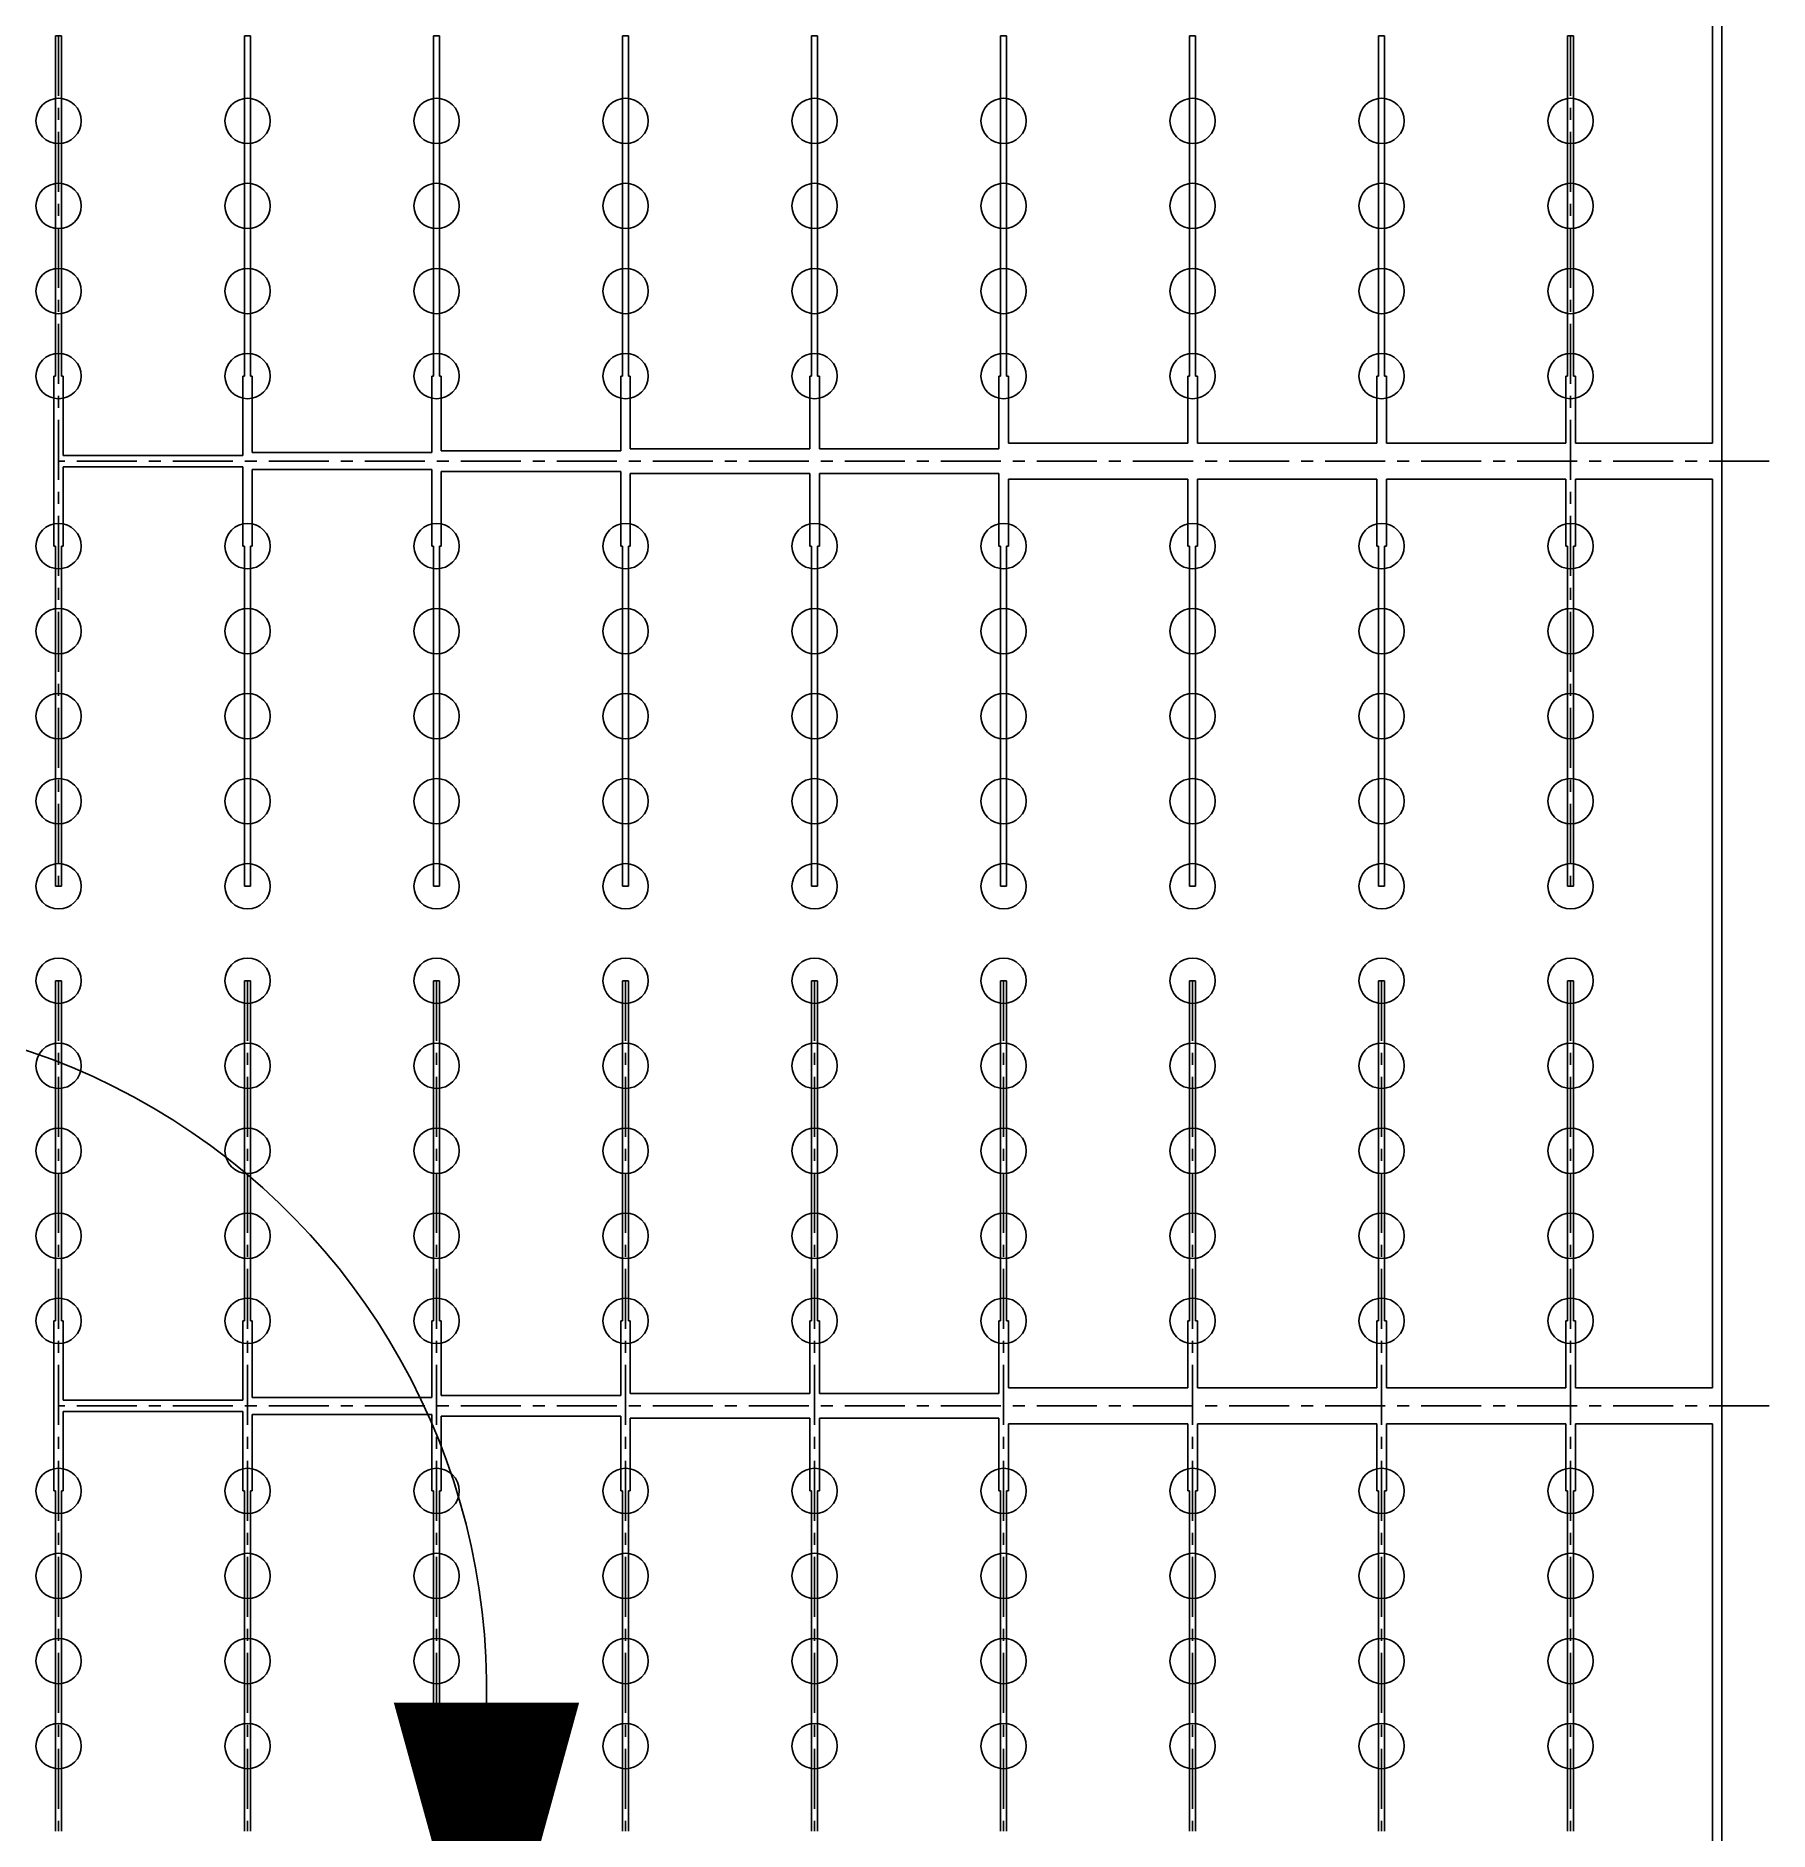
# Model space of a CAD drawing. Header units: millimetres. Extents: x -299291 to 688124, y -407813 to 623474.
# Drawn here: x -189795 to -180625, y 610174 to 619674 of the extents above; entities that cross this region are included whole.
import ezdxf

# ---------------------------------------------------------------- set-up
doc = ezdxf.new("R2010")
doc.units = ezdxf.units.MM
doc.linetypes.add('CENTER', pattern=[50.8, 31.75, -6.35, 6.35, -6.35])
doc.layers.add('轴线', color=6, linetype='CENTER')

msp = doc.modelspace()

# ---------------------------------------------------------------- linework, layer by layer
at = {"ltscale": 10}
for p, q in [((-180925.439, 617518.945), (-180925.439, 623273.945)), ((-189691.439, 619673.945), (-189659.439, 619673.945)), ((-189691.439, 617873.945), (-189691.439, 619673.945)), ((-189659.439, 619673.945), (-189659.439, 617873.945)), ((-188691.439, 619673.945), (-188659.439, 619673.945)), ((-188691.439, 617873.945), (-188691.439, 619673.945)), ((-188659.439, 619673.945), (-188659.439, 617873.945)), ((-187691.439, 619673.945), (-187659.439, 619673.945)), ((-187691.439, 617873.945), (-187691.439, 619673.945)), ((-187659.439, 619673.945), (-187659.439, 617873.945)), ((-186691.439, 619673.945), (-186659.439, 619673.945)), ((-186691.439, 617873.945), (-186691.439, 619673.945)), ((-186659.439, 619673.945), (-186659.439, 617873.945)), ((-185691.439, 619673.945), (-185659.439, 619673.945)), ((-185691.439, 617873.945), (-185691.439, 619673.945)), ((-185659.439, 619673.945), (-185659.439, 617873.945)), ((-184659.439, 619673.945), (-184691.439, 619673.945)), ((-184691.439, 619673.945), (-184691.439, 617873.945)), ((-184659.439, 617873.945), (-184659.439, 619673.945)), ((-183659.439, 619673.945), (-183691.439, 619673.945)), ((-183691.439, 619673.945), (-183691.439, 617873.945)), ((-183659.439, 617873.945), (-183659.439, 619673.945)), ((-182659.439, 619673.945), (-182691.439, 619673.945)), ((-182691.439, 619673.945), (-182691.439, 617873.945)), ((-182659.439, 617873.945), (-182659.439, 619673.945)), ((-181659.439, 619673.945), (-181691.439, 619673.945)), ((-181691.439, 619673.945), (-181691.439, 617873.945)), ((-181659.439, 617873.945), (-181659.439, 619673.945)), ((-189700.439, 616973.945), (-189700.439, 617873.945)), ((-189700.439, 617873.945), (-189691.439, 617873.945)), ((-189659.439, 617873.945), (-189650.439, 617873.945)), ((-189650.439, 617873.945), (-189650.439, 617453.945)), ((-188700.439, 617453.945), (-188700.439, 617873.945)), ((-188700.439, 617873.945), (-188691.439, 617873.945)), ((-188659.439, 617873.945), (-188650.439, 617873.945)), ((-188650.439, 617873.945), (-188650.439, 617468.945)), ((-187700.439, 617468.945), (-187700.439, 617873.945)), ((-187700.439, 617873.945), (-187691.439, 617873.945)), ((-187659.439, 617873.945), (-187650.439, 617873.945)), ((-187650.439, 617873.945), (-187650.439, 617478.945)), ((-186700.439, 617478.945), (-186700.439, 617873.945)), ((-186700.439, 617873.945), (-186691.439, 617873.945)), ((-186659.439, 617873.945), (-186650.439, 617873.945)), ((-186650.439, 617873.945), (-186650.439, 617488.945)), ((-185700.439, 617488.945), (-185700.439, 617873.945)), ((-185700.439, 617873.945), (-185691.439, 617873.945)), ((-185659.439, 617873.945), (-185650.439, 617873.945)), ((-185650.439, 617873.945), (-185650.439, 617488.945)), ((-184691.439, 617873.945), (-184700.439, 617873.945)), ((-184700.439, 617873.945), (-184700.439, 617488.945)), ((-184650.439, 617873.945), (-184659.439, 617873.945)), ((-184650.439, 617518.945), (-184650.439, 617873.945)), ((-183691.439, 617873.945), (-183700.439, 617873.945)), ((-183700.439, 617873.945), (-183700.439, 617518.945)), ((-183650.439, 617873.945), (-183659.439, 617873.945)), ((-183650.439, 617518.945), (-183650.439, 617873.945)), ((-182691.439, 617873.945), (-182700.439, 617873.945)), ((-182700.439, 617873.945), (-182700.439, 617518.945)), ((-182650.439, 617873.945), (-182659.439, 617873.945)), ((-182650.439, 617518.945), (-182650.439, 617873.945)), ((-181691.439, 617873.945), (-181700.439, 617873.945)), ((-181700.439, 617873.945), (-181700.439, 617518.945)), ((-181650.439, 617873.945), (-181659.439, 617873.945)), ((-181650.439, 617518.945), (-181650.439, 617873.945)), ((-184650.439, 617518.945), (-183700.439, 617518.945)), ((-183650.439, 617518.945), (-182700.439, 617518.945)), ((-182650.439, 617518.945), (-181700.439, 617518.945)), ((-181650.439, 617518.945), (-180925.439, 617518.945)), ((-189650.439, 617453.945), (-188700.439, 617453.945)), ((-188650.439, 617468.945), (-187700.439, 617468.945)), ((-187650.439, 617478.945), (-186700.439, 617478.945)), ((-186650.439, 617488.945), (-185700.439, 617488.945)), ((-184700.439, 617488.945), (-185650.439, 617488.945)), ((-189650.439, 617393.945), (-189650.439, 616973.945)), ((-189650.439, 617393.945), (-188700.439, 617393.945)), ((-188700.439, 616973.945), (-188700.439, 617393.945)), ((-188650.439, 617378.945), (-188650.439, 616973.945)), ((-188650.439, 617378.945), (-187700.439, 617378.945)), ((-187700.439, 616973.945), (-187700.439, 617378.945)), ((-187650.439, 617368.945), (-187650.439, 616973.945)), ((-187650.439, 617368.945), (-186700.439, 617368.945)), ((-186700.439, 616973.945), (-186700.439, 617368.945)), ((-186650.439, 617358.945), (-186650.439, 616973.945)), ((-186650.439, 617358.945), (-185700.439, 617358.945)), ((-185700.439, 616973.945), (-185700.439, 617358.945)), ((-185650.439, 617358.945), (-185650.439, 616973.945)), ((-184700.439, 617358.945), (-185650.439, 617358.945)), ((-184700.439, 617358.945), (-184700.439, 616973.945)), ((-184650.439, 616973.945), (-184650.439, 617328.945)), ((-183700.439, 617328.945), (-184650.439, 617328.945)), ((-183700.439, 617328.945), (-183700.439, 616973.945)), ((-183650.439, 616973.945), (-183650.439, 617328.945)), ((-182700.439, 617328.945), (-183650.439, 617328.945)), ((-182700.439, 617328.945), (-182700.439, 616973.945)), ((-182650.439, 616973.945), (-182650.439, 617328.945)), ((-181700.439, 617328.945), (-182650.439, 617328.945)), ((-181700.439, 617328.945), (-181700.439, 616973.945)), ((-181650.439, 616973.945), (-181650.439, 617328.945)), ((-180925.439, 617328.945), (-181650.439, 617328.945)), ((-180925.439, 612518.945), (-180925.439, 617328.945)), ((-189691.439, 616973.945), (-189700.439, 616973.945)), ((-189691.439, 615173.945), (-189691.439, 616973.945)), ((-189650.439, 616973.945), (-189659.439, 616973.945)), ((-189659.439, 616973.945), (-189659.439, 615173.945)), ((-188691.439, 616973.945), (-188700.439, 616973.945)), ((-188691.439, 615173.945), (-188691.439, 616973.945)), ((-188650.439, 616973.945), (-188659.439, 616973.945)), ((-188659.439, 616973.945), (-188659.439, 615173.945)), ((-187691.439, 616973.945), (-187700.439, 616973.945)), ((-187691.439, 615173.945), (-187691.439, 616973.945)), ((-187650.439, 616973.945), (-187659.439, 616973.945)), ((-187659.439, 616973.945), (-187659.439, 615173.945)), ((-186691.439, 616973.945), (-186700.439, 616973.945)), ((-186691.439, 615173.945), (-186691.439, 616973.945)), ((-186650.439, 616973.945), (-186659.439, 616973.945)), ((-186659.439, 616973.945), (-186659.439, 615173.945)), ((-185691.439, 616973.945), (-185700.439, 616973.945)), ((-185691.439, 615173.945), (-185691.439, 616973.945)), ((-185650.439, 616973.945), (-185659.439, 616973.945)), ((-185659.439, 616973.945), (-185659.439, 615173.945)), ((-184700.439, 616973.945), (-184691.439, 616973.945)), ((-184691.439, 616973.945), (-184691.439, 615173.945)), ((-184659.439, 615173.945), (-184659.439, 616973.945)), ((-184659.439, 616973.945), (-184650.439, 616973.945)), ((-183700.439, 616973.945), (-183691.439, 616973.945)), ((-183691.439, 616973.945), (-183691.439, 615173.945)), ((-183659.439, 615173.945), (-183659.439, 616973.945)), ((-183659.439, 616973.945), (-183650.439, 616973.945)), ((-182700.439, 616973.945), (-182691.439, 616973.945)), ((-182691.439, 616973.945), (-182691.439, 615173.945)), ((-182659.439, 615173.945), (-182659.439, 616973.945)), ((-182659.439, 616973.945), (-182650.439, 616973.945)), ((-181700.439, 616973.945), (-181691.439, 616973.945)), ((-181691.439, 616973.945), (-181691.439, 615173.945)), ((-181659.439, 615173.945), (-181659.439, 616973.945)), ((-181659.439, 616973.945), (-181650.439, 616973.945)), ((-189659.439, 615173.945), (-189691.439, 615173.945)), ((-188659.439, 615173.945), (-188691.439, 615173.945)), ((-187659.439, 615173.945), (-187691.439, 615173.945)), ((-186659.439, 615173.945), (-186691.439, 615173.945)), ((-185659.439, 615173.945), (-185691.439, 615173.945)), ((-184691.439, 615173.945), (-184659.439, 615173.945)), ((-183691.439, 615173.945), (-183659.439, 615173.945)), ((-182691.439, 615173.945), (-182659.439, 615173.945)), ((-181691.439, 615173.945), (-181659.439, 615173.945)), ((-189691.439, 614673.945), (-189659.439, 614673.945)), ((-189691.439, 612873.945), (-189691.439, 614673.945)), ((-189659.439, 614673.945), (-189659.439, 612873.945)), ((-188691.439, 614673.945), (-188659.439, 614673.945)), ((-188691.439, 612873.945), (-188691.439, 614673.945)), ((-188659.439, 614673.945), (-188659.439, 612873.945)), ((-187691.439, 614673.945), (-187659.439, 614673.945)), ((-187691.439, 612873.945), (-187691.439, 614673.945)), ((-187659.439, 614673.945), (-187659.439, 612873.945)), ((-186691.439, 614673.945), (-186659.439, 614673.945)), ((-186691.439, 612873.945), (-186691.439, 614673.945)), ((-186659.439, 614673.945), (-186659.439, 612873.945)), ((-185691.439, 614673.945), (-185659.439, 614673.945)), ((-185691.439, 612873.945), (-185691.439, 614673.945)), ((-185659.439, 614673.945), (-185659.439, 612873.945)), ((-184659.439, 614673.945), (-184691.439, 614673.945)), ((-184691.439, 614673.945), (-184691.439, 612873.945)), ((-184659.439, 612873.945), (-184659.439, 614673.945)), ((-183659.439, 614673.945), (-183691.439, 614673.945)), ((-183691.439, 614673.945), (-183691.439, 612873.945)), ((-183659.439, 612873.945), (-183659.439, 614673.945)), ((-182659.439, 614673.945), (-182691.439, 614673.945)), ((-182691.439, 614673.945), (-182691.439, 612873.945)), ((-182659.439, 612873.945), (-182659.439, 614673.945)), ((-181659.439, 614673.945), (-181691.439, 614673.945)), ((-181691.439, 614673.945), (-181691.439, 612873.945)), ((-181659.439, 612873.945), (-181659.439, 614673.945)), ((-189700.439, 611973.945), (-189700.439, 612873.945)), ((-189700.439, 612873.945), (-189691.439, 612873.945)), ((-189659.439, 612873.945), (-189650.439, 612873.945)), ((-189650.439, 612873.945), (-189650.439, 612453.945)), ((-188700.439, 612453.945), (-188700.439, 612873.945)), ((-188700.439, 612873.945), (-188691.439, 612873.945)), ((-188659.439, 612873.945), (-188650.439, 612873.945)), ((-188650.439, 612873.945), (-188650.439, 612468.945)), ((-187700.439, 612468.945), (-187700.439, 612873.945)), ((-187700.439, 612873.945), (-187691.439, 612873.945)), ((-187659.439, 612873.945), (-187650.439, 612873.945)), ((-187650.439, 612873.945), (-187650.439, 612478.945)), ((-186700.439, 612478.945), (-186700.439, 612873.945)), ((-186700.439, 612873.945), (-186691.439, 612873.945)), ((-186659.439, 612873.945), (-186650.439, 612873.945)), ((-186650.439, 612873.945), (-186650.439, 612488.945)), ((-185700.439, 612488.945), (-185700.439, 612873.945)), ((-185700.439, 612873.945), (-185691.439, 612873.945)), ((-185659.439, 612873.945), (-185650.439, 612873.945)), ((-185650.439, 612873.945), (-185650.439, 612488.945)), ((-184691.439, 612873.945), (-184700.439, 612873.945)), ((-184700.439, 612873.945), (-184700.439, 612488.945)), ((-184650.439, 612873.945), (-184659.439, 612873.945)), ((-184650.439, 612518.945), (-184650.439, 612873.945)), ((-183691.439, 612873.945), (-183700.439, 612873.945)), ((-183700.439, 612873.945), (-183700.439, 612518.945)), ((-183650.439, 612873.945), (-183659.439, 612873.945)), ((-183650.439, 612518.945), (-183650.439, 612873.945)), ((-182691.439, 612873.945), (-182700.439, 612873.945)), ((-182700.439, 612873.945), (-182700.439, 612518.945)), ((-182650.439, 612873.945), (-182659.439, 612873.945)), ((-182650.439, 612518.945), (-182650.439, 612873.945)), ((-181691.439, 612873.945), (-181700.439, 612873.945)), ((-181700.439, 612873.945), (-181700.439, 612518.945)), ((-181650.439, 612873.945), (-181659.439, 612873.945)), ((-181650.439, 612518.945), (-181650.439, 612873.945)), ((-188650.439, 612468.945), (-187700.439, 612468.945)), ((-187650.439, 612478.945), (-186700.439, 612478.945)), ((-186650.439, 612488.945), (-185700.439, 612488.945)), ((-184700.439, 612488.945), (-185650.439, 612488.945)), ((-184650.439, 612518.945), (-183700.439, 612518.945)), ((-183650.439, 612518.945), (-182700.439, 612518.945)), ((-182650.439, 612518.945), (-181700.439, 612518.945)), ((-181650.439, 612518.945), (-180925.439, 612518.945)), ((-189650.439, 612453.945), (-188700.439, 612453.945)), ((-189650.439, 612393.945), (-189650.439, 611973.945)), ((-189650.439, 612393.945), (-188700.439, 612393.945)), ((-188700.439, 611973.945), (-188700.439, 612393.945)), ((-188650.439, 612378.945), (-188650.439, 611973.945)), ((-188650.439, 612378.945), (-187700.439, 612378.945)), ((-187700.439, 611973.945), (-187700.439, 612378.945)), ((-187650.439, 612368.945), (-187650.439, 611973.945)), ((-187650.439, 612368.945), (-186700.439, 612368.945)), ((-186700.439, 611973.945), (-186700.439, 612368.945)), ((-186650.439, 612358.945), (-186650.439, 611973.945)), ((-186650.439, 612358.945), (-185700.439, 612358.945)), ((-185700.439, 611973.945), (-185700.439, 612358.945)), ((-185650.439, 612358.945), (-185650.439, 611973.945)), ((-184700.439, 612358.945), (-185650.439, 612358.945)), ((-184700.439, 612358.945), (-184700.439, 611973.945)), ((-184650.439, 611973.945), (-184650.439, 612328.945)), ((-183700.439, 612328.945), (-184650.439, 612328.945)), ((-183700.439, 612328.945), (-183700.439, 611973.945)), ((-183650.439, 611973.945), (-183650.439, 612328.945)), ((-182700.439, 612328.945), (-183650.439, 612328.945)), ((-182700.439, 612328.945), (-182700.439, 611973.945)), ((-182650.439, 611973.945), (-182650.439, 612328.945)), ((-181700.439, 612328.945), (-182650.439, 612328.945)), ((-181700.439, 612328.945), (-181700.439, 611973.945)), ((-181650.439, 611973.945), (-181650.439, 612328.945)), ((-180925.439, 612328.945), (-181650.439, 612328.945)), ((-180925.439, 607518.945), (-180925.439, 612328.945)), ((-189691.439, 611973.945), (-189700.439, 611973.945)), ((-189691.439, 610173.945), (-189691.439, 611973.945)), ((-189650.439, 611973.945), (-189659.439, 611973.945)), ((-189659.439, 611973.945), (-189659.439, 610173.945)), ((-188691.439, 611973.945), (-188700.439, 611973.945)), ((-188691.439, 610173.945), (-188691.439, 611973.945)), ((-188650.439, 611973.945), (-188659.439, 611973.945)), ((-188659.439, 611973.945), (-188659.439, 610173.945)), ((-187691.439, 611973.945), (-187700.439, 611973.945)), ((-187691.439, 610173.945), (-187691.439, 611973.945)), ((-187650.439, 611973.945), (-187659.439, 611973.945)), ((-187659.439, 611973.945), (-187659.439, 610173.945)), ((-186691.439, 611973.945), (-186700.439, 611973.945)), ((-186691.439, 610173.945), (-186691.439, 611973.945)), ((-186650.439, 611973.945), (-186659.439, 611973.945)), ((-186659.439, 611973.945), (-186659.439, 610173.945)), ((-185691.439, 611973.945), (-185700.439, 611973.945)), ((-185691.439, 610173.945), (-185691.439, 611973.945)), ((-185650.439, 611973.945), (-185659.439, 611973.945)), ((-185659.439, 611973.945), (-185659.439, 610173.945)), ((-184700.439, 611973.945), (-184691.439, 611973.945)), ((-184691.439, 611973.945), (-184691.439, 610173.945)), ((-184659.439, 610173.945), (-184659.439, 611973.945)), ((-184659.439, 611973.945), (-184650.439, 611973.945)), ((-183700.439, 611973.945), (-183691.439, 611973.945)), ((-183691.439, 611973.945), (-183691.439, 610173.945)), ((-183659.439, 610173.945), (-183659.439, 611973.945)), ((-183659.439, 611973.945), (-183650.439, 611973.945)), ((-182700.439, 611973.945), (-182691.439, 611973.945)), ((-182691.439, 611973.945), (-182691.439, 610173.945)), ((-182659.439, 610173.945), (-182659.439, 611973.945)), ((-182659.439, 611973.945), (-182650.439, 611973.945)), ((-181700.439, 611973.945), (-181691.439, 611973.945)), ((-181691.439, 611973.945), (-181691.439, 610173.945)), ((-181659.439, 610173.945), (-181659.439, 611973.945)), ((-181659.439, 611973.945), (-181650.439, 611973.945))]:
    msp.add_line(p, q, dxfattribs=at)
at = {"lineweight": -3, "ltscale": 100}
msp.add_line((-180875.439, 619923.945), (-180875.439, 539923.945), dxfattribs=at)
at = {"color": 7, "lineweight": -3}
msp.add_lwpolyline([(-187411.602, 610854.173, 981.097, 0, 0), (-187411.602, 609070.984, 0, 0, 0)], format="xyseb", dxfattribs=at)
at = {"ltscale": 10}
for centre in [(-189675.439, 619223.945), (-188675.439, 619223.945), (-187675.439, 619223.945), (-186675.439, 619223.945), (-185675.439, 619223.945), (-184675.439, 619223.945), (-183675.439, 619223.945), (-182675.439, 619223.945), (-181675.439, 619223.945), (-189675.439, 618773.945), (-188675.439, 618773.945), (-187675.439, 618773.945), (-186675.439, 618773.945), (-185675.439, 618773.945), (-184675.439, 618773.945), (-183675.439, 618773.945), (-182675.439, 618773.945), (-181675.439, 618773.945), (-189675.439, 618323.945), (-188675.439, 618323.945), (-187675.439, 618323.945), (-186675.439, 618323.945), (-185675.439, 618323.945), (-184675.439, 618323.945), (-183675.439, 618323.945), (-182675.439, 618323.945), (-181675.439, 618323.945), (-189675.439, 617873.945), (-188675.439, 617873.945), (-187675.439, 617873.945), (-186675.439, 617873.945), (-185675.439, 617873.945), (-184675.439, 617873.945), (-183675.439, 617873.945), (-182675.439, 617873.945), (-181675.439, 617873.945), (-189675.439, 616973.945), (-188675.439, 616973.945), (-187675.439, 616973.945), (-186675.439, 616973.945), (-185675.439, 616973.945), (-184675.439, 616973.945), (-183675.439, 616973.945), (-182675.439, 616973.945), (-181675.439, 616973.945), (-189675.439, 616523.945), (-188675.439, 616523.945), (-187675.439, 616523.945), (-186675.439, 616523.945), (-185675.439, 616523.945), (-184675.439, 616523.945), (-183675.439, 616523.945), (-182675.439, 616523.945), (-181675.439, 616523.945), (-189675.439, 616073.945), (-188675.439, 616073.945), (-187675.439, 616073.945), (-186675.439, 616073.945), (-185675.439, 616073.945), (-184675.439, 616073.945), (-183675.439, 616073.945), (-182675.439, 616073.945), (-181675.439, 616073.945), (-189675.439, 615623.945), (-188675.439, 615623.945), (-187675.439, 615623.945), (-186675.439, 615623.945), (-185675.439, 615623.945), (-184675.439, 615623.945), (-183675.439, 615623.945), (-182675.439, 615623.945), (-181675.439, 615623.945), (-189675.439, 615173.945), (-188675.439, 615173.945), (-187675.439, 615173.945), (-186675.439, 615173.945), (-185675.439, 615173.945), (-184675.439, 615173.945), (-183675.439, 615173.945), (-182675.439, 615173.945), (-181675.439, 615173.945), (-189675.439, 614673.945), (-188675.439, 614673.945), (-187675.439, 614673.945), (-186675.439, 614673.945), (-185675.439, 614673.945), (-184675.439, 614673.945), (-183675.439, 614673.945), (-182675.439, 614673.945), (-181675.439, 614673.945), (-189675.439, 614223.945), (-188675.439, 614223.945), (-187675.439, 614223.945), (-186675.439, 614223.945), (-185675.439, 614223.945), (-184675.439, 614223.945), (-183675.439, 614223.945), (-182675.439, 614223.945), (-181675.439, 614223.945), (-189675.439, 613773.945), (-188675.439, 613773.945), (-187675.439, 613773.945), (-186675.439, 613773.945), (-185675.439, 613773.945), (-184675.439, 613773.945), (-183675.439, 613773.945), (-182675.439, 613773.945), (-181675.439, 613773.945), (-189675.439, 613323.945), (-188675.439, 613323.945), (-187675.439, 613323.945), (-186675.439, 613323.945), (-185675.439, 613323.945), (-184675.439, 613323.945), (-183675.439, 613323.945), (-182675.439, 613323.945), (-181675.439, 613323.945), (-189675.439, 612873.945), (-188675.439, 612873.945), (-187675.439, 612873.945), (-186675.439, 612873.945), (-185675.439, 612873.945), (-184675.439, 612873.945), (-183675.439, 612873.945), (-182675.439, 612873.945), (-181675.439, 612873.945), (-189675.439, 611973.945), (-188675.439, 611973.945), (-187675.439, 611973.945), (-186675.439, 611973.945), (-185675.439, 611973.945), (-184675.439, 611973.945), (-183675.439, 611973.945), (-182675.439, 611973.945), (-181675.439, 611973.945), (-189675.439, 611523.945), (-188675.439, 611523.945), (-187675.439, 611523.945), (-186675.439, 611523.945), (-185675.439, 611523.945), (-184675.439, 611523.945), (-183675.439, 611523.945), (-182675.439, 611523.945), (-181675.439, 611523.945), (-189675.439, 611073.945), (-188675.439, 611073.945), (-187675.439, 611073.945), (-186675.439, 611073.945), (-185675.439, 611073.945), (-184675.439, 611073.945), (-183675.439, 611073.945), (-182675.439, 611073.945), (-181675.439, 611073.945), (-189675.439, 610623.945), (-188675.439, 610623.945), (-187675.439, 610623.945), (-186675.439, 610623.945), (-185675.439, 610623.945), (-184675.439, 610623.945), (-183675.439, 610623.945), (-182675.439, 610623.945), (-181675.439, 610623.945)]:
    msp.add_circle(centre, 120, dxfattribs=at)
at = {"color": 7, "lineweight": -3}
msp.add_arc((-190976.439, 610923.945), 3565.52, 358.8787302, 181.1212698, dxfattribs=at)
at = {"layer": '轴线', "ltscale": 10}
for p, q in [((-189675.439, 619673.945), (-189675.439, 615173.945)), ((-181675.439, 619673.945), (-181675.439, 615173.945)), ((-180625.439, 617423.945), (-189675.439, 617423.945)), ((-189675.439, 614673.945), (-189675.439, 610173.945)), ((-188675.439, 614673.945), (-188675.439, 610173.945)), ((-188675.439, 614673.945), (-188675.439, 610173.945)), ((-187675.439, 614673.945), (-187675.439, 610173.945)), ((-187675.439, 614673.945), (-187675.439, 610173.945)), ((-186675.439, 614673.945), (-186675.439, 610173.945)), ((-186675.439, 614673.945), (-186675.439, 610173.945)), ((-185675.439, 614673.945), (-185675.439, 610173.945)), ((-185675.439, 614673.945), (-185675.439, 610173.945)), ((-184675.439, 614673.945), (-184675.439, 610173.945)), ((-184675.439, 614673.945), (-184675.439, 610173.945)), ((-183675.439, 614673.945), (-183675.439, 610173.945)), ((-183675.439, 614673.945), (-183675.439, 610173.945)), ((-182675.439, 614673.945), (-182675.439, 610173.945)), ((-182675.439, 614673.945), (-182675.439, 610173.945)), ((-181675.439, 614673.945), (-181675.439, 610173.945)), ((-180625.439, 612423.945), (-189675.439, 612423.945))]:
    msp.add_line(p, q, dxfattribs=at)

doc.saveas('drawing.dxf')
